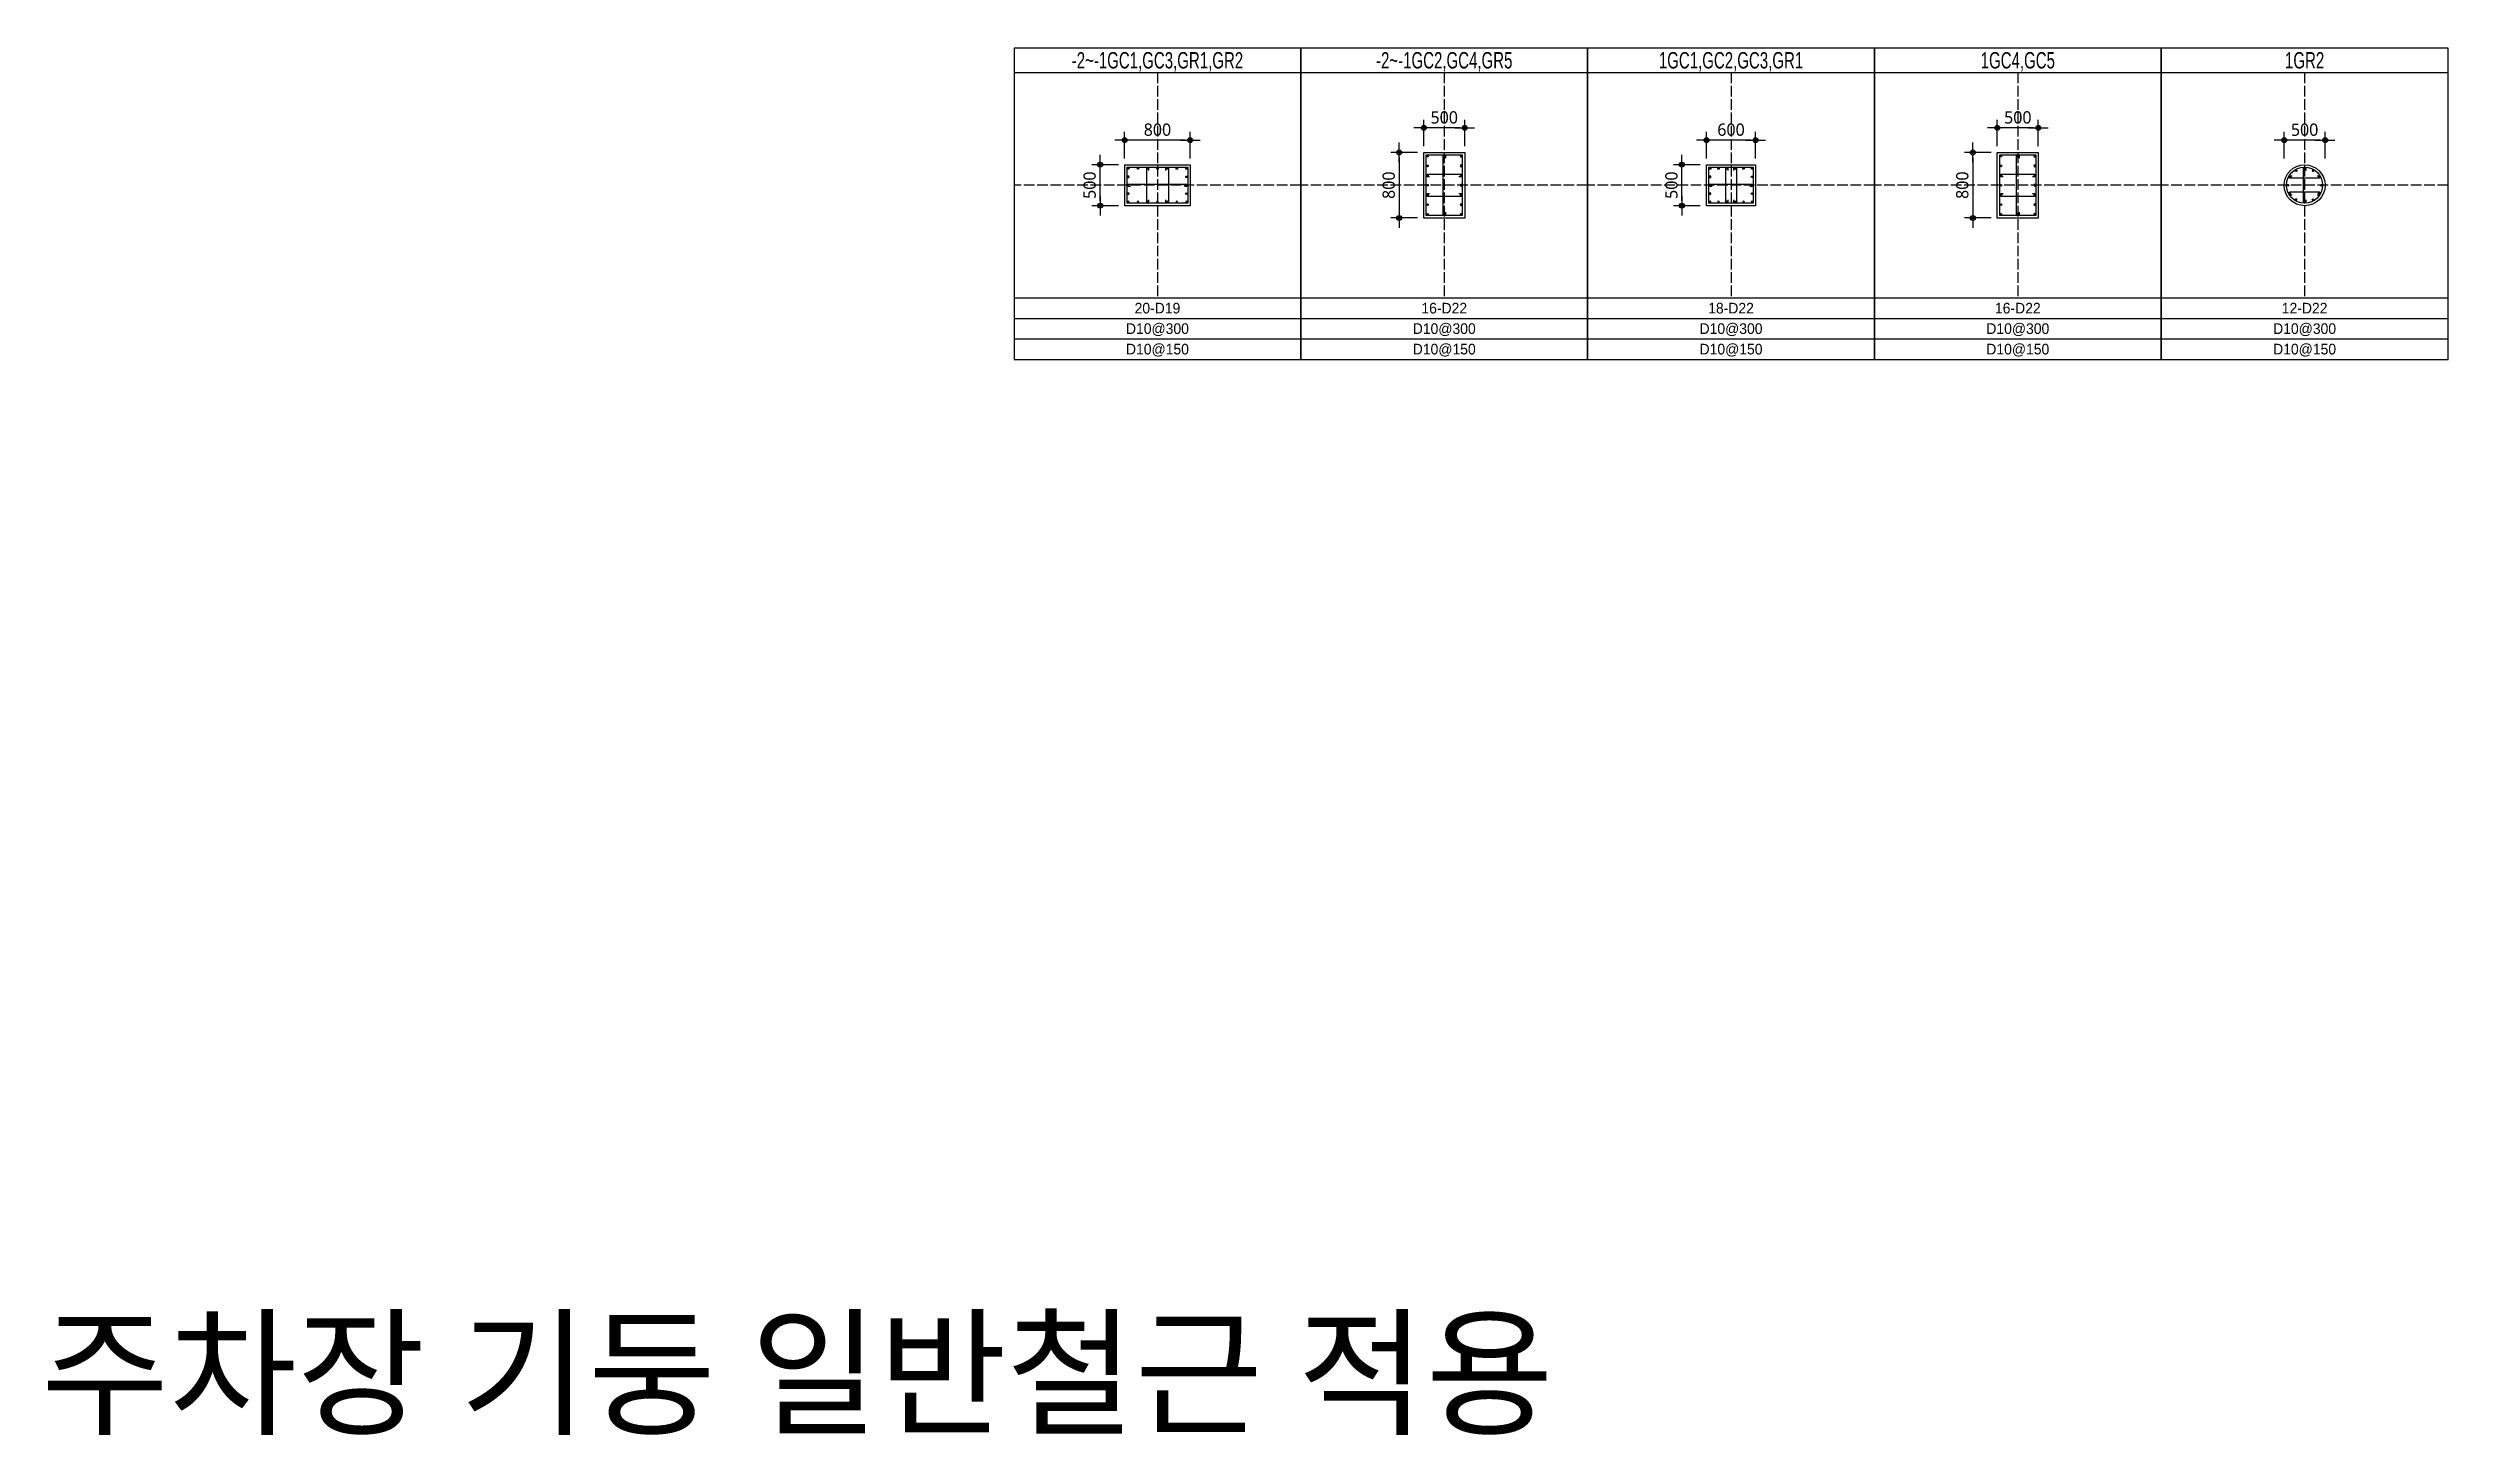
# Model space of a CAD drawing. Header units: millimetres. Extents: x 262481 to 2519995, y -394348 to 364571.
# Drawn here: x 453010 to 482300, y -264405 to -247477 of the extents above; entities that cross this region are included whole.
import ezdxf
from ezdxf.enums import TextEntityAlignment as Align

# ---------------------------------------------------------------- set-up
doc = ezdxf.new("R2010")
doc.units = ezdxf.units.MM
doc.header["$LTSCALE"] = 65
doc.linetypes.add('HID', pattern=[2.5, 2, -0.5])
doc.layers.get('Defpoints').update_dxf_attribs({"color": 145})
for name, color, linetype in [('AMAC-TITLE', 7, 'Continuous'), ('BAR', 2, 'Continuous'), ('BARR', 1, 'Continuous'), ('DIM', 7, 'Continuous'), ('EL4', 4, 'Continuous'), ('EL7', 7, 'Continuous'), ('EL8', 8, 'Continuous'), ('HOOP', 2, 'Continuous')]:
    doc.layers.add(name, color=color, linetype=linetype)
doc.layers.add('DEFPOINT', color=144, linetype='Continuous', plot=False)
doc.layers.add('TEXT', color=3, linetype='Continuous', lineweight=9)
doc.styles.add('돋움', font='malgun.ttf')
doc.styles.add('돋음', font='Dotum.ttf')
doc.styles.add('맑은고딕', font='malgun.ttf')
doc.dimstyles.new('DIM_30', dxfattribs={"dimscale": 30, "dimtxt": 3, "dimasz": 1.2, "dimexe": 2, "dimexo": 1.5, "dimgap": 1, "dimtad": 1, "dimdec": 0, "dimdsep": 46, "dimtxsty": '맑은고딕', "dimblk1": 'DIMDOT', "dimblk2": 'DIMDOT', "dimsah": 1, "dimcen": 1, "dimdle": 2, "dimclrd": 7, "dimclre": 7, "dimclrt": 3, "dimadec": 0, "dimazin": 0, "dimtfac": 1, "dimtdec": 0, "dimtix": 1, "dimtmove": 2, "dimatfit": 3, "dimldrblk": 'DIMDOT', "dimfxl": 0, "dimtolj": 1, "dimarcsym": 0})

msp = doc.modelspace()

# ---------------------------------------------------------------- texts
at = {"layer": 'AMAC-TITLE', "color": 2, "linetype": 'Continuous', "style": '돋움'}
msp.add_text('주차장 기둥 일반철근 적용', height=1245.658, dxfattribs=at).set_placement((452924.9, -264272.2))

# ---------------------------------------------------------------- blocks, each defined once
blk = doc.blocks.new('DIMDOT')
at = {"layer": 'DIM', "linetype": 'Continuous'}
blk.add_line((-2, 0), (2, 0), dxfattribs=at)
for radius in [0.5, 0.25]:
    blk.add_circle((0, 0), radius, dxfattribs=at)
blk = doc.blocks.new('*D53')
at = {"layer": 'Defpoints', "color": 0, "transparency": 16777216}
for p in [(507300, -134614), (507600, -134614), (507600, -135114)]:
    blk.add_point(p, dxfattribs=at)
at = {"layer": 'DIM', "color": 7, "lineweight": -2, "transparency": 16777216}
for p, q in [((507525, -134614), (507200, -134614)), ((507300, -135054), (507300, -134674)), ((507525, -135114), (507200, -135114))]:
    blk.add_line(p, q, dxfattribs=at)
at = {"layer": 'DIM', "color": 7, "lineweight": -2, "transparency": 16777216, "xscale": 60, "yscale": 60, "zscale": 60}
for p, rotation in [((507300, -134614), 90), ((507300, -135114), 270)]:
    blk.add_blockref('DIMDOT', p, dxfattribs=dict(at, rotation=rotation))
at = {"layer": 'DIM', "color": 3, "transparency": 16777216, "insert": (507173, -134864), "char_height": 150, "attachment_point": 5, "rotation": 90, "style": '맑은고딕'}
blk.add_mtext('\\A1;500', dxfattribs=at)
blk = doc.blocks.new('*D54')
at = {"layer": 'Defpoints', "color": 0, "transparency": 16777216}
for p in [(507600, -134314), (507600, -134614), (508400, -134614)]:
    blk.add_point(p, dxfattribs=at)
at = {"layer": 'DIM', "color": 7, "lineweight": -2, "transparency": 16777216}
for p, q in [((507600, -134539), (507600, -134214)), ((508340, -134314), (507660, -134314)), ((508400, -134539), (508400, -134214))]:
    blk.add_line(p, q, dxfattribs=at)
at = {"layer": 'DIM', "color": 7, "lineweight": -2, "transparency": 16777216, "xscale": 60, "yscale": 60, "zscale": 60, "rotation": 180}
blk.add_blockref('DIMDOT', (507600, -134314), dxfattribs=at)
at = {"layer": 'DIM', "color": 7, "lineweight": -2, "transparency": 16777216, "xscale": 60, "yscale": 60, "zscale": 60}
blk.add_blockref('DIMDOT', (508400, -134314), dxfattribs=at)
at = {"layer": 'DIM', "color": 3, "transparency": 16777216, "insert": (508000, -134187), "char_height": 150, "attachment_point": 5, "style": '맑은고딕'}
blk.add_mtext('\\A1;800', dxfattribs=at)
blk = doc.blocks.new('BAR')
at = {"layer": 'BARR'}
h = blk.add_hatch(color=256, dxfattribs=at)
edge = h.paths.add_edge_path()
edge.add_arc((0, 0), 15, 0, 360)
blk.add_circle((0, 0), 15, dxfattribs=at)
blk = doc.blocks.new('보')
at = {"layer": 'DEFPOINT', "linetype": 'HID'}
for p, q in [((1750, -300), (1750, -3050)), ((3500, -1675), (0, -1675))]:
    blk.add_line(p, q, dxfattribs=at)
at = {"layer": 'EL7'}
for p, q in [((0, -300), (3500, -300)), ((0, -3050), (3500, -3050))]:
    blk.add_line(p, q, dxfattribs=at)
blk.add_lwpolyline([(0, 0), (0, -3800), (3500, -3800), (3500, 0)], close=True, dxfattribs=at)
at = {"layer": 'EL8'}
for p, q in [((0, -3300), (3500, -3300)), ((0, -3550), (3500, -3550))]:
    blk.add_line(p, q, dxfattribs=at)
blk = doc.blocks.new('*D112')
at = {"layer": 'Defpoints', "color": 0, "transparency": 16777216}
for p in [(511250, -140364), (510950, -141164), (511250, -141164)]:
    blk.add_point(p, dxfattribs=at)
at = {"layer": 'DIM', "color": 7, "lineweight": -2, "transparency": 16777216}
for p, q in [((511175, -140364), (510850, -140364)), ((510950, -140424), (510950, -141104)), ((511175, -141164), (510850, -141164))]:
    blk.add_line(p, q, dxfattribs=at)
at = {"layer": 'DIM', "color": 7, "lineweight": -2, "transparency": 16777216, "xscale": 60, "yscale": 60, "zscale": 60}
for p, rotation in [((510950, -140364), 90), ((510950, -141164), 270)]:
    blk.add_blockref('DIMDOT', p, dxfattribs=dict(at, rotation=rotation))
at = {"layer": 'DIM', "color": 3, "transparency": 16777216, "insert": (510823, -140764), "char_height": 150, "attachment_point": 5, "rotation": 90, "style": '맑은고딕'}
blk.add_mtext('\\A1;800', dxfattribs=at)
blk = doc.blocks.new('*D137')
at = {"layer": 'Defpoints', "color": 0, "transparency": 16777216}
for p in [(511250, -140064), (511250, -140364), (511750, -140364)]:
    blk.add_point(p, dxfattribs=at)
at = {"layer": 'DIM', "color": 7, "lineweight": -2, "transparency": 16777216}
for p, q in [((511250, -140289), (511250, -139964)), ((511750, -140289), (511750, -139964)), ((511690, -140064), (511310, -140064))]:
    blk.add_line(p, q, dxfattribs=at)
at = {"layer": 'DIM', "color": 7, "lineweight": -2, "transparency": 16777216, "xscale": 60, "yscale": 60, "zscale": 60, "rotation": 180}
blk.add_blockref('DIMDOT', (511250, -140064), dxfattribs=at)
at = {"layer": 'DIM', "color": 7, "lineweight": -2, "transparency": 16777216, "xscale": 60, "yscale": 60, "zscale": 60}
blk.add_blockref('DIMDOT', (511750, -140064), dxfattribs=at)
at = {"layer": 'DIM', "color": 3, "transparency": 16777216, "insert": (511500, -139937), "char_height": 150, "attachment_point": 5, "style": '맑은고딕'}
blk.add_mtext('\\A1;500', dxfattribs=at)
blk = doc.blocks.new('*D138')
at = {"layer": 'Defpoints', "color": 0, "transparency": 16777216}
for p in [(514400, -134614), (514700, -134614), (514700, -135114)]:
    blk.add_point(p, dxfattribs=at)
at = {"layer": 'DIM', "color": 7, "lineweight": -2, "transparency": 16777216}
for p, q in [((514625, -134614), (514300, -134614)), ((514400, -135054), (514400, -134674)), ((514625, -135114), (514300, -135114))]:
    blk.add_line(p, q, dxfattribs=at)
at = {"layer": 'DIM', "color": 7, "lineweight": -2, "transparency": 16777216, "xscale": 60, "yscale": 60, "zscale": 60}
for p, rotation in [((514400, -134614), 90), ((514400, -135114), 270)]:
    blk.add_blockref('DIMDOT', p, dxfattribs=dict(at, rotation=rotation))
at = {"layer": 'DIM', "color": 3, "transparency": 16777216, "insert": (514273, -134864), "char_height": 150, "attachment_point": 5, "rotation": 90, "style": '맑은고딕'}
blk.add_mtext('\\A1;500', dxfattribs=at)
blk = doc.blocks.new('*D139')
at = {"layer": 'Defpoints', "color": 0, "transparency": 16777216}
for p in [(514700, -134314), (514700, -134614), (515300, -134614)]:
    blk.add_point(p, dxfattribs=at)
at = {"layer": 'DIM', "color": 7, "lineweight": -2, "transparency": 16777216}
for p, q in [((514700, -134539), (514700, -134214)), ((515240, -134314), (514760, -134314)), ((515300, -134539), (515300, -134214))]:
    blk.add_line(p, q, dxfattribs=at)
at = {"layer": 'DIM', "color": 7, "lineweight": -2, "transparency": 16777216, "xscale": 60, "yscale": 60, "zscale": 60, "rotation": 180}
blk.add_blockref('DIMDOT', (514700, -134314), dxfattribs=at)
at = {"layer": 'DIM', "color": 7, "lineweight": -2, "transparency": 16777216, "xscale": 60, "yscale": 60, "zscale": 60}
blk.add_blockref('DIMDOT', (515300, -134314), dxfattribs=at)
at = {"layer": 'DIM', "color": 3, "transparency": 16777216, "insert": (515000, -134187), "char_height": 150, "attachment_point": 5, "style": '맑은고딕'}
blk.add_mtext('\\A1;600', dxfattribs=at)
blk = doc.blocks.new('*D140')
at = {"layer": 'Defpoints', "color": 0, "transparency": 16777216}
for p in [(518250, -140364), (517950, -141164), (518250, -141164)]:
    blk.add_point(p, dxfattribs=at)
at = {"layer": 'DIM', "color": 7, "lineweight": -2, "transparency": 16777216}
for p, q in [((518175, -140364), (517850, -140364)), ((517950, -140424), (517950, -141104)), ((518175, -141164), (517850, -141164))]:
    blk.add_line(p, q, dxfattribs=at)
at = {"layer": 'DIM', "color": 7, "lineweight": -2, "transparency": 16777216, "xscale": 60, "yscale": 60, "zscale": 60}
for p, rotation in [((517950, -140364), 90), ((517950, -141164), 270)]:
    blk.add_blockref('DIMDOT', p, dxfattribs=dict(at, rotation=rotation))
at = {"layer": 'DIM', "color": 3, "transparency": 16777216, "insert": (517823, -140764), "char_height": 150, "attachment_point": 5, "rotation": 90, "style": '맑은고딕'}
blk.add_mtext('\\A1;800', dxfattribs=at)
blk = doc.blocks.new('*D141')
at = {"layer": 'Defpoints', "color": 0, "transparency": 16777216}
for p in [(518250, -140064), (518250, -140364), (518750, -140364)]:
    blk.add_point(p, dxfattribs=at)
at = {"layer": 'DIM', "color": 7, "lineweight": -2, "transparency": 16777216}
for p, q in [((518250, -140289), (518250, -139964)), ((518750, -140289), (518750, -139964)), ((518690, -140064), (518310, -140064))]:
    blk.add_line(p, q, dxfattribs=at)
at = {"layer": 'DIM', "color": 7, "lineweight": -2, "transparency": 16777216, "xscale": 60, "yscale": 60, "zscale": 60, "rotation": 180}
blk.add_blockref('DIMDOT', (518250, -140064), dxfattribs=at)
at = {"layer": 'DIM', "color": 7, "lineweight": -2, "transparency": 16777216, "xscale": 60, "yscale": 60, "zscale": 60}
blk.add_blockref('DIMDOT', (518750, -140064), dxfattribs=at)
at = {"layer": 'DIM', "color": 3, "transparency": 16777216, "insert": (518500, -139937), "char_height": 150, "attachment_point": 5, "style": '맑은고딕'}
blk.add_mtext('\\A1;500', dxfattribs=at)
blk = doc.blocks.new('*D142')
at = {"layer": 'Defpoints', "color": 0, "transparency": 16777216}
for p in [(521750, -134314), (521750, -134614), (522250, -134614)]:
    blk.add_point(p, dxfattribs=at)
at = {"layer": 'DIM', "color": 7, "lineweight": -2, "transparency": 16777216}
for p, q in [((521750, -134539), (521750, -134214)), ((522190, -134314), (521810, -134314)), ((522250, -134539), (522250, -134214))]:
    blk.add_line(p, q, dxfattribs=at)
at = {"layer": 'DIM', "color": 7, "lineweight": -2, "transparency": 16777216, "xscale": 60, "yscale": 60, "zscale": 60, "rotation": 180}
blk.add_blockref('DIMDOT', (521750, -134314), dxfattribs=at)
at = {"layer": 'DIM', "color": 7, "lineweight": -2, "transparency": 16777216, "xscale": 60, "yscale": 60, "zscale": 60}
blk.add_blockref('DIMDOT', (522250, -134314), dxfattribs=at)
at = {"layer": 'DIM', "color": 3, "transparency": 16777216, "insert": (522000, -134187), "char_height": 150, "attachment_point": 5, "style": '맑은고딕'}
blk.add_mtext('\\A1;500', dxfattribs=at)
blk = doc.blocks.new('sdhsths')
at = {"layer": 'BAR'}
blk.add_lwpolyline([(2120, 1905), (1380, 1905), (1380, 2345), (2120, 2345)], close=True, dxfattribs=at)
at = {"layer": 'EL4'}
blk.add_lwpolyline([(1350, 1875), (1350, 2375), (2150, 2375), (2150, 1875)], close=True, dxfattribs=at)
at = {"layer": 'HOOP'}
for points in [[(1646.7, 2305), (1646.7, 2330, 1), (1616.7, 2330), (1616.7, 1920, 1), (1646.7, 1920), (1646.7, 1945)], [(1853.3, 2305), (1853.3, 2330, -1), (1883.3, 2330), (1883.3, 1920, -1), (1853.3, 1920), (1853.3, 1945)], [(1420, 2110), (1395, 2110, -1), (1395, 2140), (2105, 2140, -1), (2105, 2110), (2080, 2110)]]:
    blk.add_lwpolyline(points, format="xyb", dxfattribs=at)
at = {"layer": 'BAR', "xscale": 0.6666666666666666, "yscale": 0.6666666666666666, "zscale": 0.6666666666666666, "rotation": 180}
for p in [(1395, 2330), (1513.3, 2330), (1631.7, 2330), (1750, 2330), (1868.3, 2330), (1986.7, 2330), (2105, 2330)]:
    blk.add_blockref('BAR', p, dxfattribs=at)
at = {"layer": 'BAR', "yscale": 0.6666666666666666, "zscale": 0.6666666666666666}
for p, xscale in [((1395, 2227.5), -0.6666666666666666), ((1395, 2125), -0.6666666666666666), ((2105, 2227.5), 0.6666666666666666), ((2105, 2125), 0.6666666666666666), ((1395, 2022.5), -0.6666666666666666), ((1395, 1920), -0.6666666666666666), ((1513.3, 1920), -0.6666666666666666), ((1631.7, 1920), -0.6666666666666666), ((1750, 1920), -0.6666666666666666), ((1868.3, 1920), -0.6666666666666666), ((1986.7, 1920), -0.6666666666666666), ((2105, 2022.5), 0.6666666666666666), ((2105, 1920), -0.6666666666666666)]:
    blk.add_blockref('BAR', p, dxfattribs=dict(at, xscale=xscale))
at = {"layer": 'EL7'}
blk.add_blockref('보', (0, 3800), dxfattribs=at)
at = {"layer": 'TEXT', "color": 6, "style": '돋음', "width": 0.7}
blk.add_text('-2~-1GC1,GC3,GR1,GR2', height=200, dxfattribs=at).set_placement((1750, 3650), align=Align.MIDDLE_CENTER)
at = {"layer": 'TEXT', "style": '돋음'}
for s, p in [('20-D19', (1750, 625)), ('D10@300', (1750, 375)), ('D10@150', (1750, 125))]:
    blk.add_text(s, height=130, dxfattribs=at).set_placement(p, align=Align.MIDDLE_CENTER)
at = {"layer": 'DIM'}
dim = blk.add_linear_dim(base=(1350, 2675), p1=(2150, 2375), p2=(1350, 2375), dimstyle='DIM_30', override={"dimscale": 50}, dxfattribs=at)
dim.commit()
dim.dimension.update_dxf_attribs({"geometry": '*D54', "text_midpoint": (1750, 2802.5), "insert": (-506250.1, 136989.4)})
dim = blk.add_linear_dim(base=(1050, 2375), p1=(1350, 1875), p2=(1350, 2375), angle=270, dimstyle='DIM_30', override={"dimscale": 50}, dxfattribs=at)
dim.commit()
dim.dimension.update_dxf_attribs({"geometry": '*D53', "text_midpoint": (922.5, 2125), "insert": (-506250.1, 136989.4)})
blk = doc.blocks.new('zsgwgaegsdths')
at = {"layer": 'BAR'}
blk.add_lwpolyline([(1970, 2495), (1970, 1755), (1530, 1755), (1530, 2495)], close=True, dxfattribs=at)
at = {"layer": 'EL4'}
blk.add_lwpolyline([(2000, 1725), (1500, 1725), (1500, 2525), (2000, 2525)], close=True, dxfattribs=at)
at = {"layer": 'HOOP'}
for points in [[(1765, 1795), (1765, 1770, -1), (1735, 1770), (1735, 2480, -1), (1765, 2480), (1765, 2455)], [(1570, 2228.3), (1545, 2228.3, -1), (1545, 2258.3), (1955, 2258.3, -1), (1955, 2228.3), (1930, 2228.3)], [(1570, 2021.7), (1545, 2021.7, 1), (1545, 1991.7), (1955, 1991.7, 1), (1955, 2021.7), (1930, 2021.7)]]:
    blk.add_lwpolyline(points, format="xyb", dxfattribs=at)
at = {"layer": 'BAR', "yscale": 0.6666666666666666, "zscale": 0.6666666666666666}
for p, xscale, rotation in [((1545, 2480), 0.6666666666666666, 270), ((1545, 2361.7), 0.6666666666666666, 270), ((1750, 2480), 0.6666666666666666, 90), ((1955, 2480), -0.6666666666666666, 90), ((1955, 2361.7), -0.6666666666666666, 90), ((1545, 2243.3), 0.6666666666666666, 270), ((1545, 2125), 0.6666666666666666, 270), ((1955, 2243.3), -0.6666666666666666, 90), ((1955, 2125), -0.6666666666666666, 90), ((1545, 2006.7), 0.6666666666666666, 270), ((1545, 1888.3), 0.6666666666666666, 270), ((1545, 1770), 0.6666666666666666, 270), ((1750, 1770), -0.6666666666666666, 90), ((1955, 2006.7), -0.6666666666666666, 90), ((1955, 1888.3), -0.6666666666666666, 90), ((1955, 1770), -0.6666666666666666, 90)]:
    blk.add_blockref('BAR', p, dxfattribs=dict(at, xscale=xscale, rotation=rotation))
at = {"layer": 'EL7'}
blk.add_blockref('보', (0, 3800), dxfattribs=at)
at = {"layer": 'TEXT', "color": 6, "style": '돋음', "width": 0.7}
blk.add_text('-2~-1GC2,GC4,GR5', height=200, dxfattribs=at).set_placement((1750, 3650), align=Align.MIDDLE_CENTER)
at = {"layer": 'TEXT', "style": '돋음'}
for s, p in [('16-D22', (1750, 625)), ('D10@300', (1750, 375)), ('D10@150', (1750, 125))]:
    blk.add_text(s, height=130, dxfattribs=at).set_placement(p, align=Align.MIDDLE_CENTER)
at = {"layer": 'DIM'}
dim = blk.add_linear_dim(base=(1500, 2825), p1=(2000, 2525), p2=(1500, 2525), dimstyle='DIM_30', override={"dimscale": 50}, dxfattribs=at)
dim.commit()
dim.dimension.update_dxf_attribs({"geometry": '*D137', "text_midpoint": (1750, 2952.5), "insert": (-509750.1, 142889.3)})
dim = blk.add_linear_dim(base=(1200, 1725), p1=(1500, 2525), p2=(1500, 1725), angle=90, dimstyle='DIM_30', override={"dimscale": 50}, dxfattribs=at)
dim.commit()
dim.dimension.update_dxf_attribs({"geometry": '*D112', "text_midpoint": (1072.5, 2125), "insert": (-509750.1, 142889.3)})
blk = doc.blocks.new('dfhwthseta')
at = {"layer": 'BAR'}
blk.add_lwpolyline([(2020, 1905), (1480, 1905), (1480, 2345), (2020, 2345)], close=True, dxfattribs=at)
at = {"layer": 'EL4'}
blk.add_lwpolyline([(1450, 1875), (1450, 2375), (2050, 2375), (2050, 1875)], close=True, dxfattribs=at)
at = {"layer": 'HOOP'}
for points in [[(1714, 2305), (1714, 2330, 1), (1684, 2330), (1684, 1920, 1), (1714, 1920), (1714, 1945)], [(1786, 2305), (1786, 2330, -1), (1816, 2330), (1816, 1920, -1), (1786, 1920), (1786, 1945)], [(1520, 2110), (1495, 2110, -1), (1495, 2140), (2005, 2140, -1), (2005, 2110), (1980, 2110)]]:
    blk.add_lwpolyline(points, format="xyb", dxfattribs=at)
at = {"layer": 'BAR', "xscale": 0.6666666666666666, "yscale": 0.6666666666666666, "zscale": 0.6666666666666666, "rotation": 180}
for p in [(1495, 2330), (1597, 2330), (1699, 2330), (1801, 2330), (1903, 2330), (2005, 2330)]:
    blk.add_blockref('BAR', p, dxfattribs=at)
at = {"layer": 'BAR', "yscale": 0.6666666666666666, "zscale": 0.6666666666666666}
for p, xscale in [((1495, 2227.5), -0.6666666666666666), ((1495, 2125), -0.6666666666666666), ((2005, 2227.5), 0.6666666666666666), ((2005, 2125), 0.6666666666666666), ((1495, 2022.5), -0.6666666666666666), ((1495, 1920), -0.6666666666666666), ((1597, 1920), -0.6666666666666666), ((1699, 1920), -0.6666666666666666), ((1801, 1920), -0.6666666666666666), ((1903, 1920), -0.6666666666666666), ((2005, 2022.5), 0.6666666666666666), ((2005, 1920), -0.6666666666666666)]:
    blk.add_blockref('BAR', p, dxfattribs=dict(at, xscale=xscale))
at = {"layer": 'EL7'}
blk.add_blockref('보', (0, 3800), dxfattribs=at)
at = {"layer": 'TEXT', "color": 6, "style": '돋음', "width": 0.7}
blk.add_text('1GC1,GC2,GC3,GR1', height=200, dxfattribs=at).set_placement((1750, 3650), align=Align.MIDDLE_CENTER)
at = {"layer": 'TEXT', "style": '돋음'}
for s, p in [('18-D22', (1750, 625)), ('D10@300', (1750, 375)), ('D10@150', (1750, 125))]:
    blk.add_text(s, height=130, dxfattribs=at).set_placement(p, align=Align.MIDDLE_CENTER)
at = {"layer": 'DIM'}
dim = blk.add_linear_dim(base=(1450, 2675), p1=(2050, 2375), p2=(1450, 2375), dimstyle='DIM_30', override={"dimscale": 50}, dxfattribs=at)
dim.commit()
dim.dimension.update_dxf_attribs({"geometry": '*D139', "text_midpoint": (1750, 2802.5), "insert": (-513250.1, 136989.4)})
dim = blk.add_linear_dim(base=(1150, 2375), p1=(1450, 1875), p2=(1450, 2375), angle=270, dimstyle='DIM_30', override={"dimscale": 50}, dxfattribs=at)
dim.commit()
dim.dimension.update_dxf_attribs({"geometry": '*D138', "text_midpoint": (1022.5, 2125), "insert": (-513250.1, 136989.4)})
blk = doc.blocks.new('Sddhsrjhsrase')
at = {"layer": 'BAR'}
blk.add_lwpolyline([(1970, 2495), (1970, 1755), (1530, 1755), (1530, 2495)], close=True, dxfattribs=at)
at = {"layer": 'EL4'}
blk.add_lwpolyline([(2000, 1725), (1500, 1725), (1500, 2525), (2000, 2525)], close=True, dxfattribs=at)
at = {"layer": 'HOOP'}
for points in [[(1765, 1795), (1765, 1770, -1), (1735, 1770), (1735, 2480, -1), (1765, 2480), (1765, 2455)], [(1570, 2228.3), (1545, 2228.3, -1), (1545, 2258.3), (1955, 2258.3, -1), (1955, 2228.3), (1930, 2228.3)], [(1570, 2021.7), (1545, 2021.7, 1), (1545, 1991.7), (1955, 1991.7, 1), (1955, 2021.7), (1930, 2021.7)]]:
    blk.add_lwpolyline(points, format="xyb", dxfattribs=at)
at = {"layer": 'BAR', "yscale": 0.6666666666666666, "zscale": 0.6666666666666666}
for p, xscale, rotation in [((1545, 2480), 0.6666666666666666, 270), ((1545, 2361.7), 0.6666666666666666, 270), ((1750, 2480), 0.6666666666666666, 90), ((1955, 2480), -0.6666666666666666, 90), ((1955, 2361.7), -0.6666666666666666, 90), ((1545, 2243.3), 0.6666666666666666, 270), ((1545, 2125), 0.6666666666666666, 270), ((1955, 2243.3), -0.6666666666666666, 90), ((1955, 2125), -0.6666666666666666, 90), ((1545, 2006.7), 0.6666666666666666, 270), ((1545, 1888.3), 0.6666666666666666, 270), ((1545, 1770), 0.6666666666666666, 270), ((1750, 1770), -0.6666666666666666, 90), ((1955, 2006.7), -0.6666666666666666, 90), ((1955, 1888.3), -0.6666666666666666, 90), ((1955, 1770), -0.6666666666666666, 90)]:
    blk.add_blockref('BAR', p, dxfattribs=dict(at, xscale=xscale, rotation=rotation))
at = {"layer": 'EL7'}
blk.add_blockref('보', (0, 3800), dxfattribs=at)
at = {"layer": 'TEXT', "color": 6, "style": '돋음', "width": 0.7}
blk.add_text('1GC4,GC5', height=200, dxfattribs=at).set_placement((1750, 3650), align=Align.MIDDLE_CENTER)
at = {"layer": 'TEXT', "style": '돋음'}
for s, p in [('16-D22', (1750, 625)), ('D10@300', (1750, 375)), ('D10@150', (1750, 125))]:
    blk.add_text(s, height=130, dxfattribs=at).set_placement(p, align=Align.MIDDLE_CENTER)
at = {"layer": 'DIM'}
dim = blk.add_linear_dim(base=(1500, 2825), p1=(2000, 2525), p2=(1500, 2525), dimstyle='DIM_30', override={"dimscale": 50}, dxfattribs=at)
dim.commit()
dim.dimension.update_dxf_attribs({"geometry": '*D141', "text_midpoint": (1750, 2952.5), "insert": (-516750.1, 142889.3)})
dim = blk.add_linear_dim(base=(1200, 1725), p1=(1500, 2525), p2=(1500, 1725), angle=90, dimstyle='DIM_30', override={"dimscale": 50}, dxfattribs=at)
dim.commit()
dim.dimension.update_dxf_attribs({"geometry": '*D140', "text_midpoint": (1072.5, 2125), "insert": (-516750.1, 142889.3)})
blk = doc.blocks.new('sthrfjhsrh')
at = {"layer": 'BAR'}
blk.add_circle((1750, 2125), 220, dxfattribs=at)
at = {"layer": 'EL4'}
blk.add_circle((1750, 2125), 250, dxfattribs=at)
at = {"layer": 'HOOP'}
for points in [[(1765, 1945), (1765, 1920, -1), (1735, 1920), (1735, 2330, -1), (1765, 2330), (1765, 2305)], [(1903.2, 2241.3), (1928.2, 2241.3, -1), (1928.2, 2211.3), (1571.8, 2211.3, -1), (1571.8, 2241.3), (1596.8, 2241.3)], [(1903.2, 2008.7), (1928.2, 2008.7, 1), (1928.2, 2038.7), (1571.8, 2038.7, 1), (1571.8, 2008.7), (1596.8, 2008.7)]]:
    blk.add_lwpolyline(points, format="xyb", dxfattribs=at)
at = {"layer": 'BAR', "yscale": 0.6666666666666666, "zscale": 0.6666666666666666}
for p, xscale, rotation in [((1545, 2125), 0.6666666666666666, 90), ((1571.8, 2226.3), 0.6666666666666666, 90), ((1646.8, 2302), 0.6666666666666666, 90), ((1750, 2330), 0.6666666666666666, 90), ((1853.2, 2302), -0.6666666666666666, 270.0000000000055), ((1928.2, 2226.3), -0.6666666666666666, 270.0000000000055), ((1955, 2125), 0.6666666666666666, 90), ((1571.8, 2023.7), -0.6666666666666666, 90.00000000001127), ((1646.8, 1948), -0.6666666666666666, 90.00000000001127), ((1750, 1920), 0.6666666666666666, 90), ((1853.2, 1948), 0.6666666666666666, 270.0000000000058), ((1928.2, 2023.7), 0.6666666666666666, 270.0000000000058)]:
    blk.add_blockref('BAR', p, dxfattribs=dict(at, xscale=xscale, rotation=rotation))
at = {"layer": 'EL7'}
blk.add_blockref('보', (0, 3800), dxfattribs=at)
at = {"layer": 'TEXT', "color": 6, "style": '돋음', "width": 0.7}
blk.add_text('1GR2', height=200, dxfattribs=at).set_placement((1750, 3650), align=Align.MIDDLE_CENTER)
at = {"layer": 'TEXT', "style": '돋음'}
for s, p in [('12-D22', (1750, 625)), ('D10@300', (1750, 375)), ('D10@150', (1750, 125))]:
    blk.add_text(s, height=130, dxfattribs=at).set_placement(p, align=Align.MIDDLE_CENTER)
at = {"layer": 'DIM'}
dim = blk.add_linear_dim(base=(1500, 2675), p1=(2000, 2375), p2=(1500, 2375), dimstyle='DIM_30', override={"dimscale": 50}, dxfattribs=at)
dim.commit()
dim.dimension.update_dxf_attribs({"geometry": '*D142', "text_midpoint": (1750, 2802.5), "insert": (-520250.1, 136989.4)})

# ---------------------------------------------------------------- block references
at = {"layer": 'DIM'}
for name, p in [('sdhsths', (464799.7, -251277)), ('zsgwgaegsdths', (468299.7, -251277)), ('dfhwthseta', (471799.7, -251277)), ('Sddhsrjhsrase', (475299.7, -251277)), ('sthrfjhsrh', (478799.7, -251277))]:
    msp.add_blockref(name, p, dxfattribs=at)

msp.set_redraw_order([(e.dxf.handle, doc.entitydb.next_handle()) for e in msp.query("TEXT MTEXT ATTDEF DIMENSION ARC_DIMENSION")])  # texts and dimensions are drawn at this point

doc.saveas('drawing.dxf')
